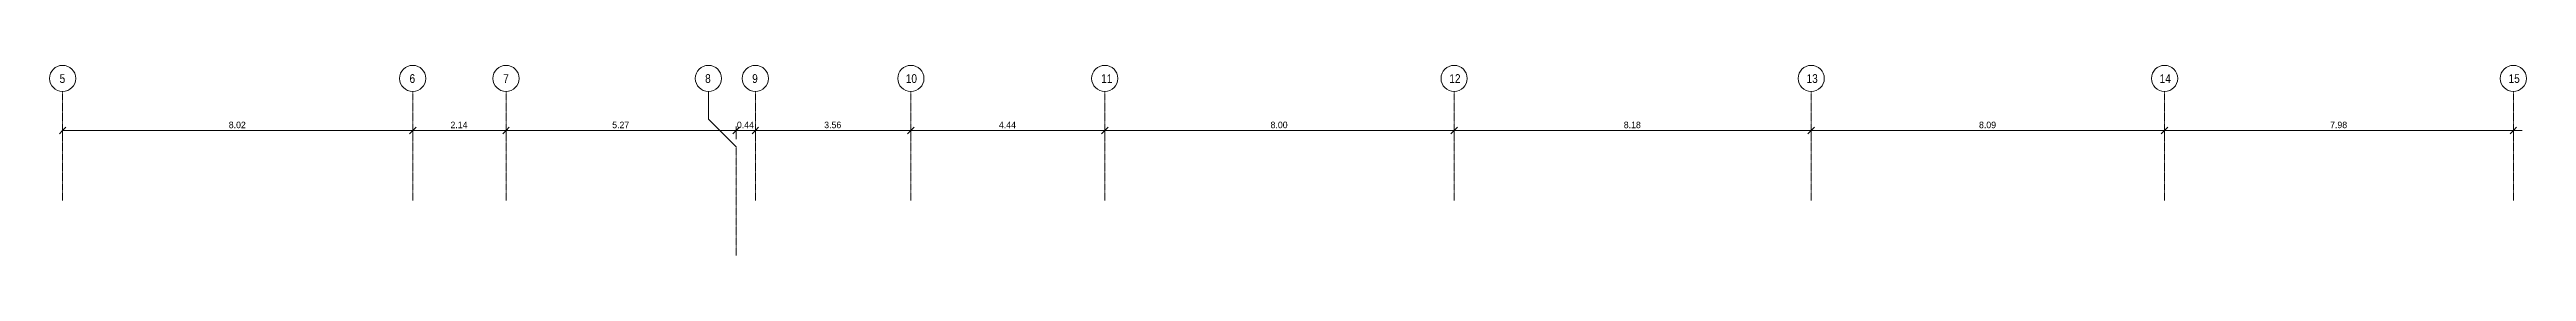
# Model space of a CAD drawing. Header units: centimetres. Extents: x -11896 to 2794, y -437 to 1921.
# Drawn here: x -11387 to -5717, y 1303 to 1740 of the extents above; entities that cross this region are included whole.
import ezdxf

# ---------------------------------------------------------------- set-up
doc = ezdxf.new("R2010")
doc.units = ezdxf.units.CM
doc.linetypes.add('Grid Line', pattern=[2.2225, 1.27, -0.3175, 0.3175, -0.3175])
for name, color, linetype, lineweight in [('A-ANNO-DIMS', 7, 'Continuous', 9), ('A-ANNO-DIMS-100', 7, 'Continuous', 9), ('S-GRID', 7, 'Continuous', 9), ('S-GRID-IDEN', 7, 'Continuous', 9)]:
    doc.layers.add(name, color=color, linetype=linetype, lineweight=lineweight)
doc.styles.add('Century Gothic_1', font='GOTHIC.TTF', dxfattribs={"height": 15})
doc.styles.add('Saira Condensed', font='SairaCondensed-Regular.ttf', dxfattribs={"height": 20})
doc.dimstyles.new('FCA_N_Cotas_E100', dxfattribs={"dimscale": 30.48, "dimtxt": 15.662524, "dimasz": 0.492126, "dimexe": 0.656168, "dimexo": 0.656168, "dimgap": 0.032808, "dimtad": 1, "dimlfac": 0.01, "dimrnd": 0.01, "dimzin": 0, "dimdsep": 46, "dimtxsty": 'Century Gothic_1', "dimblk1": 'OBLIQUE', "dimblk2": 'OBLIQUE', "dimsah": 1, "dimcen": 0.09, "dimdle": 0.656168, "dimazin": 2, "dimtfac": 1, "dimtdec": 4, "dimtix": 1, "dimtmove": 0, "dimatfit": 3, "dimfxl": 1, "dimtvp": 1, "dimtolj": 1, "dimtzin": 0, "dimarcsym": 2})

msp = doc.modelspace()

# ---------------------------------------------------------------- texts
at = {"layer": 'S-GRID-IDEN', "color": 253, "true_color": 0xaaaaaa, "char_height": 20, "attachment_point": 1, "style": 'Saira Condensed'}
for s, insert, width in [('5', (-11364.278, 1720.152), 16.03375), ('6', (-10563.073, 1720.152), 16.83544), ('7', (-10348.509, 1720.152), 14.43037), ('8', (-9886.373, 1720.152), 17.63712), ('9', (-9778.669, 1720.152), 16.83544), ('10', (-9426.908, 1720.152), 27.25737), ('11', (-8979.619, 1720.152), 19.2405), ('12', (-8182.45, 1720.152), 25.654), ('13', (-7364.61, 1720.152), 24.85231), ('14', (-6556.19, 1720.152), 26.45569), ('15', (-5757.397, 1720.152), 25.654)]:
    msp.add_mtext(s, dxfattribs=dict(at, insert=insert, width=width))

# ---------------------------------------------------------------- blocks, each defined once
blk = doc.blocks.new('Grid - 3mm-1939417-Sección 2-1')
at = {"layer": 'S-GRID-IDEN', "color": 253, "true_color": 0xaaaaaa}
blk.add_circle((-11357.4, 1710.5), 30, dxfattribs=at)
blk = doc.blocks.new('DIMBLOCK1-Sección 2-1')
at = {"layer": 'A-ANNO-DIMS-100', "lineweight": 35}
for p, q in [((-6545, 1591), (-6552.5, 1583.5)), ((-6545, 1591), (-6537.5, 1598.5)), ((-5746.5, 1591), (-5754, 1583.5)), ((-5746.5, 1591), (-5739, 1598.5))]:
    blk.add_line(p, q, dxfattribs=at)
at = {"layer": 'A-ANNO-DIMS-100'}
for p, q in [((-6545, 1591), (-6545, 1600.3)), ((-5726.5, 1591), (-6545, 1591)), ((-6545, 1591), (-6545, 1571)), ((-5746.5, 1591), (-5746.5, 1600.3)), ((-5746.5, 1591), (-5746.5, 1571))]:
    blk.add_line(p, q, dxfattribs=at)
at = {"layer": 'A-ANNO-DIMS-100', "color": 0, "insert": (-6166.1, 1611.2), "char_height": 15, "width": 48.927, "attachment_point": 1, "line_spacing_factor": 0.984502, "style": 'Century Gothic_1'}
blk.add_mtext('7.98', dxfattribs=at)
blk = doc.blocks.new('_Oblique')
at = {"color": 0, "linetype": 'ByBlock', "lineweight": -2}
blk.add_line((-0.5, -0.5), (0.5, 0.5), dxfattribs=at)
blk = doc.blocks.new('DIMBLOCK2-Sección 2-1')
at = {"layer": 'A-ANNO-DIMS-100', "lineweight": 35}
for p, q in [((-7354, 1591), (-7361.5, 1583.5)), ((-7354, 1591), (-7346.5, 1598.5)), ((-6545, 1591), (-6552.5, 1583.5)), ((-6545, 1591), (-6537.5, 1598.5))]:
    blk.add_line(p, q, dxfattribs=at)
at = {"layer": 'A-ANNO-DIMS-100'}
for p, q in [((-7354, 1591), (-7354, 1600.3)), ((-6545, 1591), (-7354, 1591)), ((-7354, 1591), (-7354, 1571)), ((-6545, 1591), (-6545, 1600.3)), ((-6545, 1591), (-6545, 1571))]:
    blk.add_line(p, q, dxfattribs=at)
at = {"layer": 'A-ANNO-DIMS-100', "color": 0, "insert": (-6969.9, 1611.2), "char_height": 15, "width": 48.927, "attachment_point": 1, "line_spacing_factor": 0.984502, "style": 'Century Gothic_1'}
blk.add_mtext('8.09', dxfattribs=at)
blk = doc.blocks.new('DIMBLOCK3-Sección 2-1')
at = {"layer": 'A-ANNO-DIMS-100', "lineweight": 35}
for p, q in [((-8171.6, 1591), (-8179.1, 1583.5)), ((-8171.6, 1591), (-8164.1, 1598.5)), ((-7354, 1591), (-7361.5, 1583.5)), ((-7354, 1591), (-7346.5, 1598.5))]:
    blk.add_line(p, q, dxfattribs=at)
at = {"layer": 'A-ANNO-DIMS-100'}
for p, q in [((-8171.6, 1591), (-8171.6, 1600.3)), ((-7354, 1591), (-8171.6, 1591)), ((-8171.6, 1591), (-8171.6, 1571)), ((-7354, 1591), (-7354, 1600.3)), ((-7354, 1591), (-7354, 1571))]:
    blk.add_line(p, q, dxfattribs=at)
at = {"layer": 'A-ANNO-DIMS-100', "color": 0, "insert": (-7783.2, 1611.2), "char_height": 15, "width": 48.927, "attachment_point": 1, "line_spacing_factor": 0.984502, "style": 'Century Gothic_1'}
blk.add_mtext('8.18', dxfattribs=at)
blk = doc.blocks.new('DIMBLOCK4-Sección 2-1')
at = {"layer": 'A-ANNO-DIMS-100', "lineweight": 35}
for p, q in [((-8971.4, 1591), (-8978.9, 1583.5)), ((-8971.4, 1591), (-8963.9, 1598.5)), ((-8171.6, 1591), (-8179.1, 1583.5)), ((-8171.6, 1591), (-8164.1, 1598.5))]:
    blk.add_line(p, q, dxfattribs=at)
at = {"layer": 'A-ANNO-DIMS-100'}
for p, q in [((-8971.4, 1591), (-8971.4, 1600.3)), ((-8171.6, 1591), (-8971.4, 1591)), ((-8971.4, 1591), (-8971.4, 1571)), ((-8171.6, 1591), (-8171.6, 1600.3)), ((-8171.6, 1591), (-8171.6, 1571))]:
    blk.add_line(p, q, dxfattribs=at)
at = {"layer": 'A-ANNO-DIMS-100', "color": 0, "insert": (-8591.9, 1611.2), "char_height": 15, "width": 48.927, "attachment_point": 1, "line_spacing_factor": 0.984502, "style": 'Century Gothic_1'}
blk.add_mtext('8.00', dxfattribs=at)
blk = doc.blocks.new('DIMBLOCK5-Sección 2-1')
at = {"layer": 'A-ANNO-DIMS-100', "lineweight": 35}
for p, q in [((-9415.3, 1591), (-9422.8, 1583.5)), ((-9415.3, 1591), (-9407.8, 1598.5)), ((-8971.4, 1591), (-8978.9, 1583.5)), ((-8971.4, 1591), (-8963.9, 1598.5))]:
    blk.add_line(p, q, dxfattribs=at)
at = {"layer": 'A-ANNO-DIMS-100'}
for p, q in [((-9415.3, 1591), (-9415.3, 1600.3)), ((-8971.4, 1591), (-9415.3, 1591)), ((-9415.3, 1591), (-9415.3, 1571)), ((-8971.4, 1591), (-8971.4, 1600.3)), ((-8971.4, 1591), (-8971.4, 1571))]:
    blk.add_line(p, q, dxfattribs=at)
at = {"layer": 'A-ANNO-DIMS-100', "color": 0, "insert": (-9213.8, 1611.2), "char_height": 15, "width": 48.927, "attachment_point": 1, "line_spacing_factor": 0.984502, "style": 'Century Gothic_1'}
blk.add_mtext('4.44', dxfattribs=at)
blk = doc.blocks.new('DIMBLOCK6-Sección 2-1')
at = {"layer": 'A-ANNO-DIMS-100', "lineweight": 35}
for p, q in [((-9771.4, 1591), (-9778.9, 1583.5)), ((-9771.4, 1591), (-9763.9, 1598.5)), ((-9415.3, 1591), (-9422.8, 1583.5)), ((-9415.3, 1591), (-9407.8, 1598.5))]:
    blk.add_line(p, q, dxfattribs=at)
at = {"layer": 'A-ANNO-DIMS-100'}
for p, q in [((-9771.4, 1591), (-9771.4, 1600.3)), ((-9415.3, 1591), (-9771.4, 1591)), ((-9771.4, 1591), (-9771.4, 1571)), ((-9415.3, 1591), (-9415.3, 1600.3)), ((-9415.3, 1591), (-9415.3, 1571))]:
    blk.add_line(p, q, dxfattribs=at)
at = {"layer": 'A-ANNO-DIMS-100', "color": 0, "insert": (-9613.8, 1611.2), "char_height": 15, "width": 48.927, "attachment_point": 1, "line_spacing_factor": 0.984502, "style": 'Century Gothic_1'}
blk.add_mtext('3.56', dxfattribs=at)
blk = doc.blocks.new('DIMBLOCK7-Sección 2-1')
at = {"layer": 'A-ANNO-DIMS-100', "lineweight": 35}
for p, q in [((-9815.3, 1591), (-9822.8, 1583.5)), ((-9815.3, 1591), (-9807.8, 1598.5)), ((-9771.4, 1591), (-9778.9, 1583.5)), ((-9771.4, 1591), (-9763.9, 1598.5))]:
    blk.add_line(p, q, dxfattribs=at)
at = {"layer": 'A-ANNO-DIMS-100'}
for p, q in [((-9815.3, 1591), (-9815.3, 1600.3)), ((-9771.4, 1591), (-9815.3, 1591)), ((-9815.3, 1591), (-9815.3, 1571)), ((-9771.4, 1591), (-9771.4, 1600.3)), ((-9771.4, 1591), (-9771.4, 1571))]:
    blk.add_line(p, q, dxfattribs=at)
at = {"layer": 'A-ANNO-DIMS-100', "color": 0, "insert": (-9813.7, 1611.2), "char_height": 15, "width": 48.927, "attachment_point": 1, "line_spacing_factor": 0.984502, "style": 'Century Gothic_1'}
blk.add_mtext('0.44', dxfattribs=at)
blk = doc.blocks.new('DIMBLOCK8-Sección 2-1')
at = {"layer": 'A-ANNO-DIMS-100', "lineweight": 35}
for p, q in [((-10342.2, 1591), (-10349.7, 1583.5)), ((-10342.2, 1591), (-10334.7, 1598.5)), ((-9815.3, 1591), (-9822.8, 1583.5)), ((-9815.3, 1591), (-9807.8, 1598.5))]:
    blk.add_line(p, q, dxfattribs=at)
at = {"layer": 'A-ANNO-DIMS-100'}
for p, q in [((-10342.2, 1591), (-10342.2, 1600.3)), ((-9815.3, 1591), (-10342.2, 1591)), ((-10342.2, 1591), (-10342.2, 1571)), ((-9815.3, 1591), (-9815.3, 1600.3)), ((-9815.3, 1591), (-9815.3, 1571))]:
    blk.add_line(p, q, dxfattribs=at)
at = {"layer": 'A-ANNO-DIMS-100', "color": 0, "insert": (-10099.2, 1611.2), "char_height": 15, "width": 48.927, "attachment_point": 1, "line_spacing_factor": 0.984502, "style": 'Century Gothic_1'}
blk.add_mtext('5.27', dxfattribs=at)
blk = doc.blocks.new('DIMBLOCK9-Sección 2-1')
at = {"layer": 'A-ANNO-DIMS-100', "lineweight": 35}
for p, q in [((-10555.8, 1591), (-10563.3, 1583.5)), ((-10555.8, 1591), (-10548.3, 1598.5)), ((-10342.2, 1591), (-10349.7, 1583.5)), ((-10342.2, 1591), (-10334.7, 1598.5))]:
    blk.add_line(p, q, dxfattribs=at)
at = {"layer": 'A-ANNO-DIMS-100'}
for p, q in [((-10555.8, 1591), (-10555.8, 1600.3)), ((-10342.2, 1591), (-10555.8, 1591)), ((-10555.8, 1591), (-10555.8, 1571)), ((-10342.2, 1591), (-10342.2, 1600.3)), ((-10342.2, 1591), (-10342.2, 1571))]:
    blk.add_line(p, q, dxfattribs=at)
at = {"layer": 'A-ANNO-DIMS-100', "color": 0, "insert": (-10469.4, 1611.2), "char_height": 15, "width": 48.927, "attachment_point": 1, "line_spacing_factor": 0.984502, "style": 'Century Gothic_1'}
blk.add_mtext('2.14', dxfattribs=at)
blk = doc.blocks.new('DIMBLOCK10-Sección 2-1')
at = {"layer": 'A-ANNO-DIMS-100', "lineweight": 35}
for p, q in [((-11357.4, 1591), (-11364.9, 1583.5)), ((-11357.4, 1591), (-11349.9, 1598.5)), ((-10555.8, 1591), (-10563.3, 1583.5)), ((-10555.8, 1591), (-10548.3, 1598.5))]:
    blk.add_line(p, q, dxfattribs=at)
at = {"layer": 'A-ANNO-DIMS-100'}
for p, q in [((-11357.4, 1591), (-11357.4, 1600.3)), ((-10555.8, 1591), (-11357.4, 1591)), ((-11357.4, 1591), (-11357.4, 1571)), ((-10555.8, 1591), (-10555.8, 1600.3)), ((-10555.8, 1591), (-10555.8, 1571))]:
    blk.add_line(p, q, dxfattribs=at)
at = {"layer": 'A-ANNO-DIMS-100', "color": 0, "insert": (-10977, 1611.2), "char_height": 15, "width": 48.927, "attachment_point": 1, "line_spacing_factor": 0.984502, "style": 'Century Gothic_1'}
blk.add_mtext('8.02', dxfattribs=at)

# ---------------------------------------------------------------- dimensions: what is measured, and where the dimension line sits
at = {"layer": 'A-ANNO-DIMS'}
for base, p1, p2, override, picture, middle in [((-11357.354, 1590.956), (-10555.8, 1580.349), (-11357.354, 1580.349), {"dimpost": '<>', "dimfxl": 801.554435}, 'DIMBLOCK10-Sección 2-1', (-10956.577, 1599.833)), ((-10555.8, 1590.956), (-10342.235, 1580.349), (-10555.8, 1580.349), {"dimpost": '<>', "dimfxl": 213.564613}, 'DIMBLOCK9-Sección 2-1', (-10449.017, 1599.787)), ((-10342.235, 1590.956), (-9815.299, 1580.349), (-10342.235, 1580.349), {"dimpost": '<>', "dimfxl": 526.93624}, 'DIMBLOCK8-Sección 2-1', (-10078.767, 1599.833)), ((-9815.299, 1590.956), (-9771.395, 1580.349), (-9815.299, 1580.349), {"dimpost": '<>', "dimfxl": 43.9037}, 'DIMBLOCK7-Sección 2-1', (-9793.347, 1599.833)), ((-9771.395, 1590.956), (-9415.334, 1580.349), (-9771.395, 1580.349), {"dimpost": '<>', "dimfxl": 356.060665}, 'DIMBLOCK6-Sección 2-1', (-9593.365, 1599.833)), ((-9415.334, 1590.956), (-8971.395, 1580.349), (-9415.334, 1580.349), {"dimpost": '<>', "dimfxl": 443.939335}, 'DIMBLOCK5-Sección 2-1', (-9193.365, 1599.787)), ((-8971.395, 1590.956), (-8171.576, 1580.349), (-8971.395, 1580.349), {"dimpost": '<>', "dimfxl": 799.818805}, 'DIMBLOCK4-Sección 2-1', (-8571.486, 1599.833)), ((-8171.576, 1590.956), (-7354.036, 1580.349), (-8171.576, 1580.349), {"dimpost": '<>', "dimfxl": 817.540027}, 'DIMBLOCK3-Sección 2-1', (-7762.806, 1599.833)), ((-7354.036, 1590.956), (-6544.967, 1580.349), (-7354.036, 1580.349), {"dimpost": '<>', "dimfxl": 809.069725}, 'DIMBLOCK2-Sección 2-1', (-6949.501, 1599.833)), ((-6544.967, 1590.956), (-5746.523, 1580.349), (-6544.967, 1580.349), {"dimpost": '<>', "dimfxl": 798.443268}, 'DIMBLOCK1-Sección 2-1', (-6145.745, 1599.833))]:
    dim = msp.add_linear_dim(base=base, p1=p1, p2=p2, dimstyle='FCA_N_Cotas_E100', override=override, dxfattribs=at)
    dim.commit()
    dim.dimension.update_dxf_attribs({"geometry": picture, "text_midpoint": middle})

# ---------------------------------------------------------------- linework, layer by layer
at = {"layer": 'S-GRID', "color": 253, "linetype": 'Grid Line', "true_color": 0xaaaaaa}
for p, q in [((-11357.354, 1430.473), (-11357.354, 1680.473)), ((-10555.8, 1430.473), (-10555.8, 1680.473)), ((-10342.235, 1430.473), (-10342.235, 1680.473)), ((-9771.395, 1430.473), (-9771.395, 1680.473)), ((-9415.334, 1430.473), (-9415.334, 1680.473)), ((-8971.395, 1430.473), (-8971.395, 1680.473)), ((-8171.576, 1430.473), (-8171.576, 1680.473)), ((-7354.036, 1430.473), (-7354.036, 1680.473)), ((-6544.967, 1430.473), (-6544.967, 1680.473)), ((-5746.523, 1430.473), (-5746.523, 1680.473)), ((-9815.299, 1303.473), (-9815.299, 1553.473))]:
    msp.add_line(p, q, dxfattribs=at)
at = {"layer": 'S-GRID', "color": 253, "true_color": 0xaaaaaa}
for p, q in [((-9878.799, 1616.973), (-9878.799, 1680.473)), ((-9815.299, 1553.473), (-9878.799, 1616.973))]:
    msp.add_line(p, q, dxfattribs=at)

# ---------------------------------------------------------------- block references
at = {"layer": 'S-GRID-IDEN', "color": 253, "true_color": 0xaaaaaa}
for p in [(0, 0), (801.554, 0), (1015.119, 0), (1478.555, 0), (1585.959, 0), (1942.02, 0), (2385.959, 0), (3185.778, 0), (4003.318, 0), (4812.388, 0), (5610.831, 0)]:
    msp.add_blockref('Grid - 3mm-1939417-Sección 2-1', p, dxfattribs=at)

msp.set_redraw_order([(e.dxf.handle, doc.entitydb.next_handle()) for e in msp.query("TEXT MTEXT ATTDEF DIMENSION ARC_DIMENSION")])  # texts and dimensions are drawn at this point

doc.saveas('drawing.dxf')
